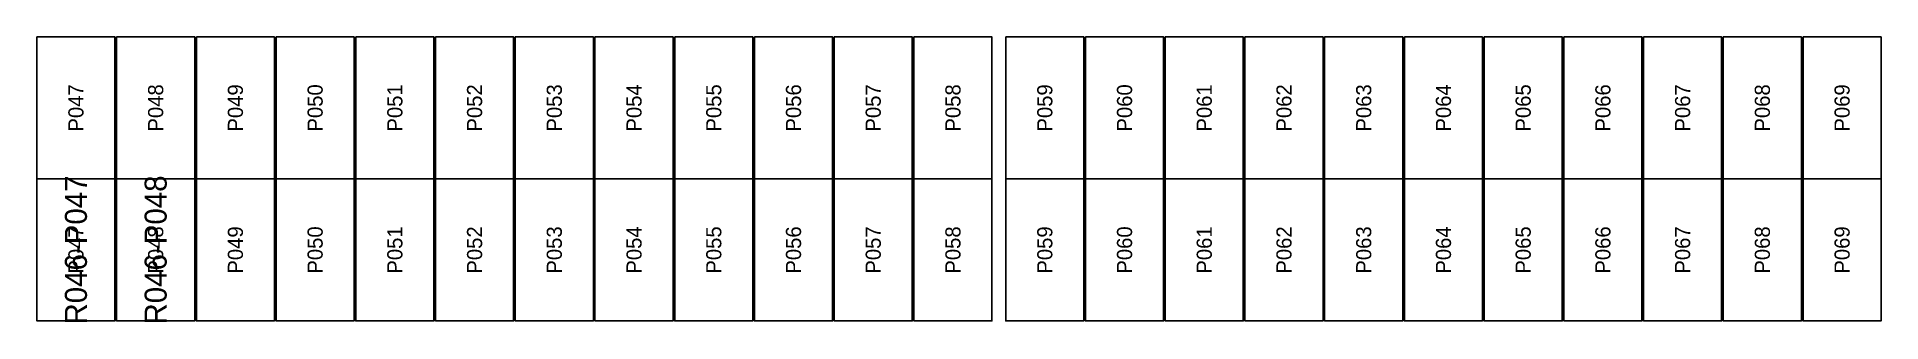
# Model space of a CAD drawing. Extents: x 296295 to 296770, y 651564 to 652121.
# Drawn here: x 296452.88 to 296479.66, y 651937.9 to 651942.04 of the extents above; entities that cross this region are included whole.
import ezdxf
from ezdxf.enums import TextEntityAlignment as Align

# ---------------------------------------------------------------- set-up
doc = ezdxf.new("R2010")
doc.units = 0

msp = doc.modelspace()

# ---------------------------------------------------------------- texts
at = {"layer": 'DEFECT_LABELS'}
for s, p in [('R046-P047', (296453.442, 651938.944)), ('R046-P048', (296454.6, 651938.944))]:
    msp.add_text(s, height=0.32, rotation=90, dxfattribs=at).set_placement(p, align=Align.MIDDLE_CENTER)
at = {"layer": 'PANEL_POSITION'}
for s, p in [('P047', (296453.442, 651941.007)), ('P048', (296454.6, 651941.007)), ('P049', (296455.758, 651941.007)), ('P050', (296456.916, 651941.007)), ('P051', (296458.074, 651941.007)), ('P052', (296459.232, 651941.007)), ('P053', (296460.39, 651941.007)), ('P054', (296461.548, 651941.007)), ('P055', (296462.706, 651941.007)), ('P056', (296463.864, 651941.007)), ('P057', (296465.022, 651941.007)), ('P058', (296466.18, 651941.007)), ('P059', (296467.514, 651941.007)), ('P060', (296468.672, 651941.007)), ('P061', (296469.83, 651941.007)), ('P062', (296470.988, 651941.007)), ('P063', (296472.146, 651941.007)), ('P064', (296473.304, 651941.007)), ('P065', (296474.462, 651941.007)), ('P066', (296475.62, 651941.007)), ('P067', (296476.778, 651941.007)), ('P068', (296477.936, 651941.007)), ('P069', (296479.094, 651941.007)), ('P047', (296453.442, 651938.944)), ('P048', (296454.6, 651938.944)), ('P049', (296455.758, 651938.944)), ('P050', (296456.916, 651938.944)), ('P051', (296458.074, 651938.944)), ('P052', (296459.232, 651938.944)), ('P053', (296460.39, 651938.944)), ('P054', (296461.548, 651938.944)), ('P055', (296462.706, 651938.944)), ('P056', (296463.864, 651938.944)), ('P057', (296465.022, 651938.944)), ('P058', (296466.18, 651938.944)), ('P059', (296467.514, 651938.944)), ('P060', (296468.672, 651938.944)), ('P061', (296469.83, 651938.944)), ('P062', (296470.988, 651938.944)), ('P063', (296472.146, 651938.944)), ('P064', (296473.304, 651938.944)), ('P065', (296474.462, 651938.944)), ('P066', (296475.62, 651938.944)), ('P067', (296476.778, 651938.944)), ('P068', (296477.936, 651938.944)), ('P069', (296479.094, 651938.944))]:
    msp.add_text(s, height=0.22, rotation=90, dxfattribs=at).set_placement(p, align=Align.MIDDLE_CENTER)

# ---------------------------------------------------------------- linework, layer by layer
at = {"layer": 'DEFECTIVE_PANELS'}
for points in [[(296452.875, 651939.976), (296454.009, 651939.976), (296454.009, 651937.913), (296452.875, 651937.913)], [(296454.033, 651939.976), (296455.167, 651939.976), (296455.167, 651937.913), (296454.033, 651937.913)]]:
    msp.add_lwpolyline(points, close=True, dxfattribs=at)
at = {"layer": 'PANELS_MASTER'}
for points in [[(296452.875, 651942.039), (296454.009, 651942.039), (296454.009, 651939.976), (296452.875, 651939.976)], [(296454.033, 651942.039), (296455.167, 651942.039), (296455.167, 651939.976), (296454.033, 651939.976)], [(296455.191, 651942.039), (296456.325, 651942.039), (296456.325, 651939.976), (296455.191, 651939.976)], [(296456.349, 651942.039), (296457.483, 651942.039), (296457.483, 651939.976), (296456.349, 651939.976)], [(296457.507, 651942.039), (296458.641, 651942.039), (296458.641, 651939.976), (296457.507, 651939.976)], [(296458.665, 651942.039), (296459.799, 651942.039), (296459.799, 651939.976), (296458.665, 651939.976)], [(296459.823, 651942.039), (296460.957, 651942.039), (296460.957, 651939.976), (296459.823, 651939.976)], [(296460.981, 651942.039), (296462.115, 651942.039), (296462.115, 651939.976), (296460.981, 651939.976)], [(296462.139, 651942.039), (296463.273, 651942.039), (296463.273, 651939.976), (296462.139, 651939.976)], [(296463.297, 651942.039), (296464.431, 651942.039), (296464.431, 651939.976), (296463.297, 651939.976)], [(296464.455, 651942.039), (296465.589, 651942.039), (296465.589, 651939.976), (296464.455, 651939.976)], [(296465.613, 651942.039), (296466.747, 651942.039), (296466.747, 651939.976), (296465.613, 651939.976)], [(296466.947, 651942.039), (296468.081, 651942.039), (296468.081, 651939.976), (296466.947, 651939.976)], [(296468.105, 651942.039), (296469.239, 651942.039), (296469.239, 651939.976), (296468.105, 651939.976)], [(296469.263, 651942.039), (296470.397, 651942.039), (296470.397, 651939.976), (296469.263, 651939.976)], [(296470.421, 651942.039), (296471.555, 651942.039), (296471.555, 651939.976), (296470.421, 651939.976)], [(296471.579, 651942.039), (296472.713, 651942.039), (296472.713, 651939.976), (296471.579, 651939.976)], [(296472.737, 651942.039), (296473.871, 651942.039), (296473.871, 651939.976), (296472.737, 651939.976)], [(296473.895, 651942.039), (296475.029, 651942.039), (296475.029, 651939.976), (296473.895, 651939.976)], [(296475.053, 651942.039), (296476.187, 651942.039), (296476.187, 651939.976), (296475.053, 651939.976)], [(296476.211, 651942.039), (296477.345, 651942.039), (296477.345, 651939.976), (296476.211, 651939.976)], [(296477.369, 651942.039), (296478.503, 651942.039), (296478.503, 651939.976), (296477.369, 651939.976)], [(296478.527, 651942.039), (296479.661, 651942.039), (296479.661, 651939.976), (296478.527, 651939.976)], [(296455.191, 651939.976), (296456.325, 651939.976), (296456.325, 651937.913), (296455.191, 651937.913)], [(296456.349, 651939.976), (296457.483, 651939.976), (296457.483, 651937.913), (296456.349, 651937.913)], [(296457.507, 651939.976), (296458.641, 651939.976), (296458.641, 651937.913), (296457.507, 651937.913)], [(296458.665, 651939.976), (296459.799, 651939.976), (296459.799, 651937.913), (296458.665, 651937.913)], [(296459.823, 651939.976), (296460.957, 651939.976), (296460.957, 651937.913), (296459.823, 651937.913)], [(296460.981, 651939.976), (296462.115, 651939.976), (296462.115, 651937.913), (296460.981, 651937.913)], [(296462.139, 651939.976), (296463.273, 651939.976), (296463.273, 651937.913), (296462.139, 651937.913)], [(296463.297, 651939.976), (296464.431, 651939.976), (296464.431, 651937.913), (296463.297, 651937.913)], [(296464.455, 651939.976), (296465.589, 651939.976), (296465.589, 651937.913), (296464.455, 651937.913)], [(296465.613, 651939.976), (296466.747, 651939.976), (296466.747, 651937.913), (296465.613, 651937.913)], [(296466.947, 651939.976), (296468.081, 651939.976), (296468.081, 651937.913), (296466.947, 651937.913)], [(296468.105, 651939.976), (296469.239, 651939.976), (296469.239, 651937.913), (296468.105, 651937.913)], [(296469.263, 651939.976), (296470.397, 651939.976), (296470.397, 651937.913), (296469.263, 651937.913)], [(296470.421, 651939.976), (296471.555, 651939.976), (296471.555, 651937.913), (296470.421, 651937.913)], [(296471.579, 651939.976), (296472.713, 651939.976), (296472.713, 651937.913), (296471.579, 651937.913)], [(296472.737, 651939.976), (296473.871, 651939.976), (296473.871, 651937.913), (296472.737, 651937.913)], [(296473.895, 651939.976), (296475.029, 651939.976), (296475.029, 651937.913), (296473.895, 651937.913)], [(296475.053, 651939.976), (296476.187, 651939.976), (296476.187, 651937.913), (296475.053, 651937.913)], [(296476.211, 651939.976), (296477.345, 651939.976), (296477.345, 651937.913), (296476.211, 651937.913)], [(296477.369, 651939.976), (296478.503, 651939.976), (296478.503, 651937.913), (296477.369, 651937.913)], [(296478.527, 651939.976), (296479.661, 651939.976), (296479.661, 651937.913), (296478.527, 651937.913)]]:
    msp.add_lwpolyline(points, close=True, dxfattribs=at)

msp.set_redraw_order([(e.dxf.handle, doc.entitydb.next_handle()) for e in msp.query("TEXT MTEXT ATTDEF DIMENSION ARC_DIMENSION")])  # texts and dimensions are drawn at this point

doc.saveas('drawing.dxf')
